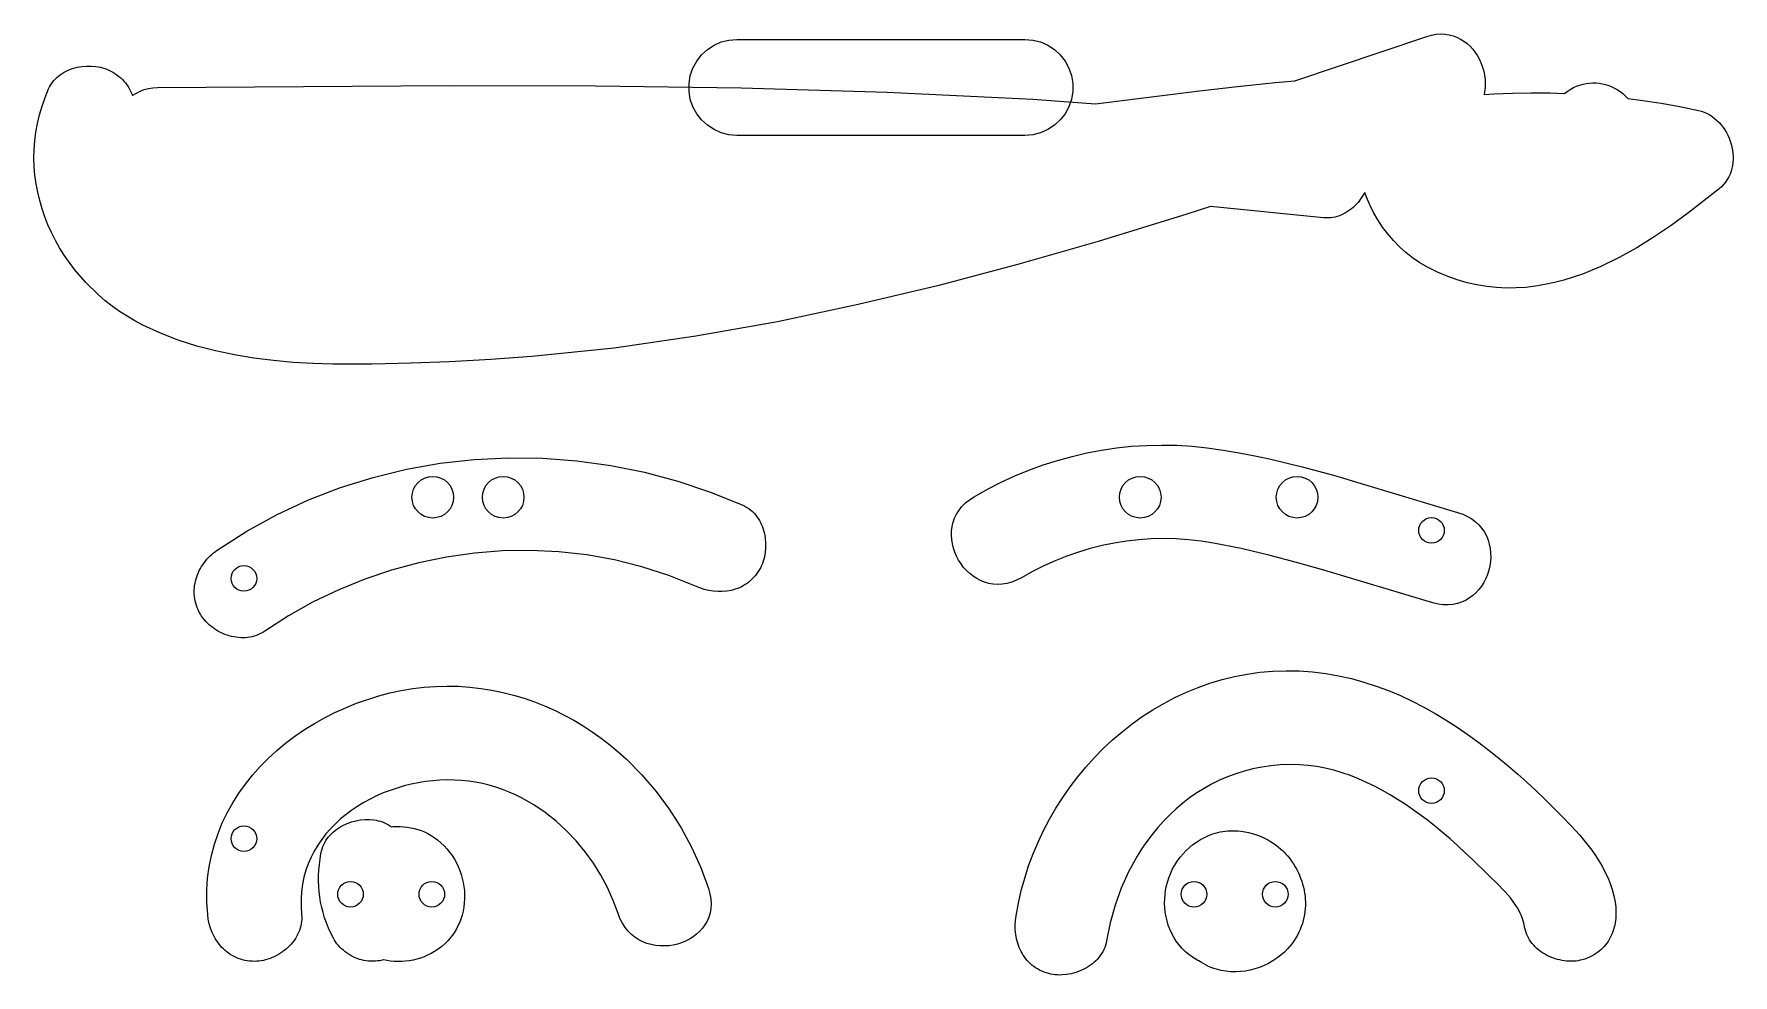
# Model space of a CAD drawing. Extents: x 103.5 to 156.6, y -96.9 to -67.5.
import ezdxf

# ---------------------------------------------------------------- set-up
doc = ezdxf.new("R2010")
doc.units = 0
doc.layers.add('BLACK', color=7, linetype='CONTINUOUS')

msp = doc.modelspace()

# ---------------------------------------------------------------- linework, layer by layer
at = {"layer": 'BLACK', "linetype": 'CONTINUOUS'}
for p, q in [((124.578681, -68.016289), (124.786079, -67.880789)), ((124.786079, -67.880789), (125.012951, -67.781274)), ((125.012951, -67.781274), (125.253108, -67.720458)), ((125.253108, -67.720458), (125.5, -67.7)), ((125.5, -67.7), (134.5, -67.7)), ((134.5, -67.7), (134.746892, -67.720458)), ((134.746892, -67.720458), (134.987049, -67.781274)), ((134.987049, -67.781274), (135.213921, -67.880789)), ((135.213921, -67.880789), (135.421319, -68.016289)), ((142.932192, -68.994977), (147.055177, -67.608811)), ((147.055177, -67.608811), (147.203051, -67.566695)), ((147.203051, -67.566695), (147.346852, -67.541121)), ((147.346852, -67.541121), (147.48626, -67.531248)), ((147.48626, -67.531248), (147.620958, -67.536233)), ((147.620958, -67.536233), (147.750625, -67.555233)), ((147.750625, -67.555233), (147.874943, -67.587406)), ((147.874943, -67.587406), (147.993593, -67.631909)), ((147.993593, -67.631909), (148.106256, -67.687901)), ((148.106256, -67.687901), (148.212612, -67.754538)), ((148.212612, -67.754538), (148.312344, -67.830978)), ((148.312344, -67.830978), (148.405131, -67.916379)), ((148.405131, -67.916379), (148.490655, -68.009898)), ((124.12634, -68.597457), (124.24425, -68.379578)), ((124.24425, -68.379578), (124.396414, -68.184078)), ((124.396414, -68.184078), (124.578681, -68.016289)), ((135.421319, -68.016289), (135.603586, -68.184078)), ((135.603586, -68.184078), (135.75575, -68.379578)), ((135.75575, -68.379578), (135.87366, -68.597457)), ((148.490655, -68.009898), (148.568598, -68.110692)), ((148.568598, -68.110692), (148.638639, -68.21792)), ((148.638639, -68.21792), (148.70046, -68.330738)), ((148.70046, -68.330738), (148.753743, -68.448305)), ((148.753743, -68.448305), (148.798168, -68.569777)), ((104.108848, -69.054685), (104.15294, -68.99804)), ((104.15294, -68.99804), (104.200468, -68.94467)), ((104.200468, -68.94467), (104.251218, -68.89457)), ((104.251218, -68.89457), (104.304977, -68.847734)), ((104.304977, -68.847734), (104.361533, -68.804157)), ((104.361533, -68.804157), (104.420674, -68.763834)), ((104.420674, -68.763834), (104.482185, -68.726761)), ((104.482185, -68.726761), (104.545855, -68.69293)), ((104.545855, -68.69293), (104.61147, -68.662339)), ((104.61147, -68.662339), (104.678818, -68.63498)), ((104.678818, -68.63498), (104.747685, -68.61085)), ((104.747685, -68.61085), (104.81786, -68.589943)), ((104.81786, -68.589943), (104.889128, -68.572254)), ((104.889128, -68.572254), (105.034096, -68.546509)), ((105.034096, -68.546509), (105.180885, -68.533573)), ((105.180885, -68.533573), (105.327794, -68.533406)), ((105.327794, -68.533406), (105.473119, -68.545966)), ((105.473119, -68.545966), (105.615159, -68.571211)), ((105.615159, -68.571211), (105.684414, -68.588578)), ((105.684414, -68.588578), (105.752209, -68.609101)), ((105.752209, -68.609101), (105.818331, -68.632774)), ((105.818331, -68.632774), (105.882568, -68.659594)), ((105.882568, -68.659594), (105.944705, -68.689553)), ((105.944705, -68.689553), (106.004532, -68.722648)), ((106.004532, -68.722648), (106.0716, -68.764116)), ((106.0716, -68.764116), (106.135067, -68.80797)), ((106.135067, -68.80797), (106.194966, -68.854108)), ((106.194966, -68.854108), (106.251331, -68.902428)), ((106.251331, -68.902428), (106.304195, -68.952828)), ((106.304195, -68.952828), (106.353592, -69.005207)), ((124.005123, -69.076131), (124.0459, -68.831772)), ((124.0459, -68.831772), (124.12634, -68.597457)), ((135.87366, -68.597457), (135.9541, -68.831772)), ((135.9541, -68.831772), (135.994877, -69.076131)), ((142.31973, -69.046769), (142.932192, -68.994977)), ((148.798168, -68.569777), (148.833415, -68.694313)), ((148.833415, -68.694313), (148.859167, -68.821069)), ((148.859167, -68.821069), (148.875104, -68.949204)), ((148.875104, -68.949204), (148.880907, -69.077874)), ((103.79301, -69.78132), (103.888151, -69.512068)), ((103.888151, -69.512068), (103.999305, -69.244326)), ((103.999305, -69.244326), (103.999306, -69.244326)), ((103.999306, -69.244326), (103.999307, -69.244325)), ((103.999307, -69.244325), (103.999308, -69.244325)), ((103.999308, -69.244324), (103.999309, -69.244323)), ((103.999308, -69.244325), (103.999308, -69.244324)), ((103.999309, -69.244323), (103.99931, -69.244321)), ((103.99931, -69.244321), (103.999311, -69.244319)), ((103.999311, -69.244319), (103.999313, -69.244318)), ((103.999313, -69.244318), (104.031822, -69.177818)), ((104.031822, -69.177818), (104.068404, -69.114609)), ((104.068404, -69.114609), (104.108848, -69.054685)), ((106.353592, -69.005207), (106.399556, -69.059462)), ((106.399556, -69.059462), (106.44212, -69.115492)), ((106.44212, -69.115492), (106.481317, -69.173195)), ((106.481317, -69.173195), (106.517181, -69.232469)), ((106.517181, -69.232469), (106.549746, -69.293212)), ((106.549746, -69.293212), (106.579045, -69.355322)), ((106.579045, -69.355322), (106.605112, -69.418698)), ((106.605112, -69.418698), (106.618534, -69.456579)), ((106.618534, -69.456579), (106.632224, -69.445948)), ((106.632224, -69.445948), (106.742632, -69.375821)), ((106.742632, -69.375821), (106.860546, -69.316206)), ((106.860546, -69.316206), (106.985777, -69.267982)), ((106.985777, -69.267982), (107.118136, -69.232029)), ((107.118136, -69.232029), (107.257435, -69.209225)), ((107.257435, -69.209225), (107.403486, -69.200449)), ((107.403486, -69.200449), (116.520514, -69.13742)), ((116.520514, -69.13742), (121.080029, -69.150306)), ((121.080029, -69.150306), (125.638277, -69.21553)), ((124.005123, -69.323869), (124.005123, -69.076131)), ((124.0459, -69.568228), (124.005123, -69.323869)), ((125.638277, -69.21553), (130.193808, -69.35015)), ((130.193808, -69.35015), (134.745171, -69.571218)), ((135.994877, -69.323869), (135.9541, -69.568228)), ((135.994877, -69.076131), (135.994877, -69.323869)), ((136.703455, -69.711043), (139.952506, -69.302097)), ((139.952506, -69.302097), (141.135907, -69.166878)), ((141.135907, -69.166878), (142.31973, -69.046769)), ((148.860836, -69.333452), (148.841899, -69.4229)), ((148.841899, -69.4229), (149.146811, -69.402753)), ((148.876258, -69.206238), (148.860836, -69.333452)), ((148.880907, -69.077874), (148.876258, -69.206238)), ((149.146811, -69.402753), (149.729241, -69.378307)), ((149.729241, -69.378307), (150.311405, -69.367973)), ((150.311405, -69.367973), (150.89329, -69.371811)), ((150.89329, -69.371811), (151.355291, -69.386161)), ((151.355291, -69.386161), (151.437629, -69.323281)), ((151.437629, -69.323281), (151.533832, -69.260532)), ((151.533832, -69.260532), (151.631862, -69.206655)), ((151.631862, -69.206655), (151.731384, -69.161456)), ((151.731384, -69.161456), (151.832061, -69.124741)), ((151.832061, -69.124741), (151.933557, -69.096314)), ((151.933557, -69.096314), (152.035537, -69.075983)), ((152.035537, -69.075983), (152.137664, -69.063553)), ((152.137664, -69.063553), (152.239601, -69.05883)), ((152.239601, -69.05883), (152.341013, -69.06162)), ((152.341013, -69.06162), (152.441563, -69.071727)), ((152.441563, -69.071727), (152.540915, -69.088959)), ((152.540915, -69.088959), (152.638733, -69.113121)), ((152.638733, -69.113121), (152.734681, -69.144019)), ((152.734681, -69.144019), (152.828422, -69.181458)), ((152.828422, -69.181458), (152.919621, -69.225245)), ((152.919621, -69.225245), (153.007941, -69.275185)), ((153.007941, -69.275185), (153.093046, -69.331084)), ((153.093046, -69.331084), (153.1746, -69.392748)), ((153.1746, -69.392748), (153.252267, -69.459982)), ((153.252267, -69.459982), (153.325709, -69.532593)), ((103.649599, -70.32279), (103.713589, -70.051691)), ((103.713589, -70.051691), (103.79301, -69.78132)), ((124.12634, -69.802543), (124.0459, -69.568228)), ((124.24425, -70.020422), (124.12634, -69.802543)), ((124.396414, -70.215922), (124.24425, -70.020422)), ((134.745171, -69.571218), (136.703455, -69.711043)), ((135.75575, -70.020422), (135.603586, -70.215922)), ((135.87366, -69.802543), (135.75575, -70.020422)), ((135.9541, -69.568228), (135.87366, -69.802543)), ((153.325709, -69.532593), (153.337193, -69.545561)), ((153.337193, -69.545561), (153.798032, -69.605561)), ((153.798032, -69.605561), (154.377948, -69.695625)), ((154.377948, -69.695625), (154.957487, -69.800261)), ((154.957487, -69.800261), (155.536637, -69.919527)), ((155.536637, -69.919527), (155.630213, -69.944167)), ((155.630213, -69.944167), (155.720504, -69.976112)), ((155.720504, -69.976112), (155.807367, -70.014968)), ((155.807367, -70.014968), (155.890656, -70.060339)), ((155.890656, -70.060339), (155.970226, -70.111828)), ((103.600749, -70.594229), (103.649599, -70.32279)), ((124.578681, -70.383711), (124.396414, -70.215922)), ((124.786079, -70.519211), (124.578681, -70.383711)), ((125.012951, -70.618726), (124.786079, -70.519211)), ((135.213921, -70.519211), (134.987049, -70.618726)), ((135.421319, -70.383711), (135.213921, -70.519211)), ((135.603586, -70.215922), (135.421319, -70.383711)), ((155.970226, -70.111828), (156.045932, -70.169041)), ((156.045932, -70.169041), (156.11763, -70.231582)), ((156.11763, -70.231582), (156.185175, -70.299055)), ((156.185175, -70.299055), (156.248422, -70.371065)), ((156.248422, -70.371065), (156.307225, -70.447217)), ((156.307225, -70.447217), (156.361441, -70.527114)), ((156.361441, -70.527114), (156.410924, -70.610361)), ((103.547306, -71.136559), (103.566748, -70.865615)), ((103.566748, -70.865615), (103.600749, -70.594229)), ((125.253108, -70.679542), (125.012951, -70.618726)), ((125.5, -70.7), (125.253108, -70.679542)), ((134.5, -70.7), (125.5, -70.7)), ((134.746892, -70.679542), (134.5, -70.7)), ((134.987049, -70.618726), (134.746892, -70.679542)), ((156.410924, -70.610361), (156.45553, -70.696562)), ((156.45553, -70.696562), (156.495113, -70.785323)), ((156.495113, -70.785323), (156.529529, -70.876247)), ((156.529529, -70.876247), (156.558632, -70.968939)), ((156.558632, -70.968939), (156.582279, -71.063003)), ((156.582279, -71.063003), (156.600324, -71.158044)), ((103.542132, -71.406671), (103.547306, -71.136559)), ((103.550935, -71.675559), (103.542132, -71.406671)), ((156.601449, -71.634054), (156.582841, -71.726649)), ((156.600324, -71.158044), (156.612622, -71.253666)), ((156.613587, -71.540063), (156.601449, -71.634054)), ((156.612622, -71.253666), (156.619028, -71.349474)), ((156.619398, -71.445071), (156.613587, -71.540063)), ((156.619028, -71.349474), (156.619398, -71.445071)), ((103.573426, -71.942834), (103.550935, -71.675559)), ((103.609313, -72.208105), (103.573426, -71.942834)), ((156.387663, -72.154826), (156.327186, -72.230733)), ((156.440799, -72.075148), (156.387663, -72.154826)), ((156.48674, -71.992096), (156.440799, -72.075148)), ((156.525631, -71.906065), (156.48674, -71.992096)), ((156.557616, -71.817451), (156.525631, -71.906065)), ((156.582841, -71.726649), (156.557616, -71.817451)), ((103.658306, -72.470981), (103.609313, -72.208105)), ((103.720114, -72.731073), (103.658306, -72.470981)), ((144.997193, -72.673054), (144.9531, -72.732159)), ((145.038666, -72.612116), (144.997193, -72.673054)), ((145.077416, -72.549532), (145.038666, -72.612116)), ((145.11334, -72.485487), (145.077416, -72.549532)), ((145.117041, -72.47816), (145.11334, -72.485487)), ((145.169753, -72.625205), (145.117041, -72.47816)), ((145.27419, -72.870389), (145.169753, -72.625205)), ((156.183633, -72.369656), (155.19907, -73.13989)), ((156.259224, -72.302475), (156.183633, -72.369656)), ((156.327186, -72.230733), (156.259224, -72.302475)), ((103.794447, -72.987989), (103.720114, -72.731073)), ((103.881014, -73.24134), (103.794447, -72.987989)), ((103.979524, -73.490736), (103.881014, -73.24134)), ((139.561029, -73.161293), (136.78468, -74.009866)), ((140.299324, -72.924195), (139.561029, -73.161293)), ((143.829598, -73.270428), (140.299324, -72.924195)), ((144.257385, -73.230704), (144.188666, -73.249043)), ((144.324831, -73.208112), (144.257385, -73.230704)), ((144.390901, -73.181454), (144.324831, -73.208112)), ((144.45549, -73.150915), (144.390901, -73.181454)), ((144.518496, -73.116682), (144.45549, -73.150915)), ((144.579814, -73.07894), (144.518496, -73.116682)), ((144.639342, -73.037877), (144.579814, -73.07894)), ((144.696975, -72.993678), (144.639342, -73.037877)), ((144.75261, -72.946529), (144.696975, -72.993678)), ((144.806143, -72.896616), (144.75261, -72.946529)), ((144.857472, -72.844126), (144.806143, -72.896616)), ((144.906492, -72.789245), (144.857472, -72.844126)), ((144.9531, -72.732159), (144.906492, -72.789245)), ((145.393036, -73.109259), (145.27419, -72.870389)), ((145.526066, -73.340839), (145.393036, -73.109259)), ((155.19907, -73.13989), (154.684023, -73.513204)), ((104.089688, -73.735784), (103.979524, -73.490736)), ((104.211214, -73.976096), (104.089688, -73.735784)), ((143.90313, -73.276146), (143.829598, -73.270428)), ((143.975906, -73.276681), (143.90313, -73.276146)), ((144.047823, -73.272217), (143.975906, -73.276681)), ((144.118777, -73.262943), (144.047823, -73.272217)), ((144.188666, -73.249043), (144.118777, -73.262943)), ((145.673055, -73.564147), (145.526066, -73.340839)), ((145.833778, -73.778207), (145.673055, -73.564147)), ((154.684023, -73.513204), (154.155081, -73.870855)), ((104.343812, -74.211281), (104.211214, -73.976096)), ((104.487191, -74.440949), (104.343812, -74.211281)), ((136.78468, -74.009866), (134.303954, -74.721242)), ((146.008011, -73.982038), (145.833778, -73.778207)), ((146.19553, -74.174664), (146.008011, -73.982038)), ((146.39611, -74.355103), (146.19553, -74.174664)), ((153.613206, -74.207), (153.059359, -74.515794)), ((154.155081, -73.870855), (153.613206, -74.207)), ((104.80513, -74.882169), (104.487191, -74.440949)), ((134.303954, -74.721242), (131.806504, -75.382701)), ((146.609526, -74.522379), (146.39611, -74.355103)), ((146.835553, -74.675512), (146.609526, -74.522379)), ((147.073968, -74.813523), (146.835553, -74.675512)), ((147.384543, -74.967708), (147.073968, -74.813523)), ((152.494501, -74.791391), (151.919595, -75.027946)), ((153.059359, -74.515794), (152.494501, -74.791391)), ((105.162708, -75.296635), (104.80513, -74.882169)), ((105.557599, -75.681222), (105.162708, -75.296635)), ((147.69465, -75.099712), (147.384543, -74.967708)), ((148.004167, -75.210267), (147.69465, -75.099712)), ((148.312976, -75.300102), (148.004167, -75.210267)), ((148.620954, -75.369948), (148.312976, -75.300102)), ((150.743481, -75.360554), (150.444675, -75.410173)), ((151.040497, -75.296792), (150.743481, -75.360554)), ((151.335601, -75.219616), (151.040497, -75.296792)), ((151.919595, -75.027946), (151.335601, -75.219616)), ((105.768311, -75.861335), (105.557599, -75.681222)), ((105.987479, -76.032808), (105.768311, -75.861335)), ((131.806504, -75.382701), (129.293229, -75.984717)), ((148.927983, -75.420535), (148.620954, -75.369948)), ((149.233942, -75.452596), (148.927983, -75.420535)), ((149.538711, -75.466859), (149.233942, -75.452596)), ((149.842169, -75.464056), (149.538711, -75.466859)), ((150.144197, -75.444917), (149.842169, -75.464056)), ((150.444675, -75.410173), (150.144197, -75.444917)), ((106.214813, -76.19525), (105.987479, -76.032808)), ((106.450023, -76.348269), (106.214813, -76.19525)), ((106.692818, -76.491477), (106.450023, -76.348269)), ((129.293229, -75.984717), (126.76503, -76.51776)), ((106.942907, -76.624483), (106.692818, -76.491477)), ((107.489352, -76.877299), (106.942907, -76.624483)), ((108.050723, -77.094554), (107.489352, -76.877299)), ((126.76503, -76.51776), (124.222805, -76.972303)), ((108.625312, -77.278691), (108.050723, -77.094554)), ((109.211411, -77.432152), (108.625312, -77.278691)), ((109.807314, -77.557377), (109.211411, -77.432152)), ((121.667454, -77.338818), (119.099877, -77.607777)), ((124.222805, -76.972303), (121.667454, -77.338818)), ((110.411314, -77.656809), (109.807314, -77.557377)), ((111.021701, -77.732889), (110.411314, -77.656809)), ((111.636771, -77.78806), (111.021701, -77.732889)), ((112.254814, -77.824761), (111.636771, -77.78806)), ((112.874124, -77.845436), (112.254814, -77.824761)), ((114.109714, -77.848471), (112.874124, -77.845436)), ((115.329883, -77.816699), (114.109714, -77.848471)), ((116.520972, -77.769653), (115.329883, -77.816699)), ((117.811784, -77.702696), (116.520972, -77.769653)), ((119.099877, -77.607777), (117.811784, -77.702696)), ((135.969431, -80.722906), (136.428475, -80.61613)), ((136.428475, -80.61613), (136.891429, -80.528226)), ((136.891429, -80.528226), (137.357759, -80.459393)), ((137.357759, -80.459393), (137.82693, -80.409827)), ((137.82693, -80.409827), (138.298407, -80.379725)), ((138.298407, -80.379725), (138.771655, -80.369285)), ((138.771655, -80.369285), (139.246141, -80.378704)), ((139.246141, -80.378704), (139.721328, -80.40818)), ((139.721328, -80.40818), (140.196683, -80.457909)), ((140.196683, -80.457909), (140.694663, -80.527675)), ((140.694663, -80.527675), (141.191126, -80.610466)), ((141.191126, -80.610466), (141.686135, -80.705098)), ((114.139271, -81.378884), (115.178748, -81.126315)), ((115.178748, -81.126315), (116.231392, -80.940525)), ((116.231392, -80.940525), (117.293493, -80.821352)), ((117.293493, -80.821352), (118.361339, -80.768637)), ((118.361339, -80.768637), (119.431222, -80.782218)), ((119.431222, -80.782218), (120.499428, -80.861936)), ((120.499428, -80.861936), (121.562249, -81.007628)), ((121.562249, -81.007628), (122.615974, -81.219136)), ((134.183051, -81.334786), (134.621107, -81.154494)), ((134.621107, -81.154494), (135.065212, -80.992285)), ((135.065212, -80.992285), (135.514831, -80.848356)), ((135.514831, -80.848356), (135.969431, -80.722906)), ((141.686135, -80.705098), (142.179751, -80.810387)), ((142.179751, -80.810387), (143.163051, -81.0482)), ((143.163051, -81.0482), (144.141524, -81.314433)), ((112.114664, -82.085), (113.116673, -81.698392)), ((113.116673, -81.698392), (114.139271, -81.378884)), ((122.615974, -81.219136), (123.656891, -81.496297)), ((123.656891, -81.496297), (124.68129, -81.838952)), ((133.327224, -81.748829), (133.751578, -81.532963)), ((133.751578, -81.532963), (134.183051, -81.334786)), ((144.141524, -81.314433), (148.017045, -82.474093)), ((111.136954, -82.538869), (112.114664, -82.085)), ((124.68129, -81.838952), (125.68546, -82.246939)), ((125.68546, -82.246939), (125.752097, -82.279315)), ((132.532462, -82.28801), (132.641223, -82.178355)), ((132.641223, -82.178355), (132.767064, -82.076104)), ((132.767064, -82.076104), (132.910523, -81.982186)), ((132.910523, -81.982186), (133.327224, -81.748829)), ((110.187254, -83.060158), (111.136954, -82.538869)), ((125.752097, -82.279315), (125.815428, -82.315791)), ((125.815428, -82.315791), (125.875459, -82.356151)), ((125.875459, -82.356151), (125.932196, -82.400182)), ((125.932196, -82.400182), (125.985648, -82.447669)), ((125.985648, -82.447669), (126.03582, -82.498398)), ((126.03582, -82.498398), (126.08272, -82.552153)), ((126.08272, -82.552153), (126.126354, -82.608721)), ((126.126354, -82.608721), (126.16673, -82.667886)), ((126.16673, -82.667886), (126.203854, -82.729434)), ((126.203854, -82.729434), (126.237733, -82.793151)), ((126.237733, -82.793151), (126.268374, -82.858822)), ((132.226026, -82.91484), (132.257458, -82.782096)), ((132.257458, -82.782096), (132.30328, -82.652113)), ((132.30328, -82.652113), (132.364029, -82.525818)), ((132.364029, -82.525818), (132.440244, -82.404141)), ((132.440244, -82.404141), (132.532462, -82.28801)), ((148.017045, -82.474093), (148.179435, -82.529583)), ((148.179435, -82.529583), (148.326945, -82.597549)), ((148.326945, -82.597549), (148.459857, -82.676955)), ((148.459857, -82.676955), (148.578456, -82.766766)), ((148.578456, -82.766766), (148.683025, -82.865945)), ((109.269275, -83.64903), (110.187254, -83.060158)), ((126.268374, -82.858822), (126.295784, -82.926232)), ((126.295784, -82.926232), (126.31997, -82.995168)), ((126.31997, -82.995168), (126.340939, -83.065413)), ((126.340939, -83.065413), (126.358697, -83.136754)), ((126.358697, -83.136754), (126.38461, -83.281866)), ((126.38461, -83.281866), (126.397763, -83.428786)), ((132.204178, -83.184892), (132.208445, -83.049415)), ((132.212685, -83.320343), (132.204178, -83.184892)), ((132.208445, -83.049415), (132.226026, -82.91484)), ((132.23343, -83.454839), (132.212685, -83.320343)), ((138.055808, -83.327544), (137.672291, -83.370994)), ((138.441611, -83.301246), (138.055808, -83.327544)), ((138.8293, -83.29222), (138.441611, -83.301246)), ((139.218476, -83.300589), (138.8293, -83.29222)), ((139.60874, -83.326473), (139.218476, -83.300589)), ((139.999693, -83.369996), (139.60874, -83.326473)), ((148.683025, -82.865945), (148.773846, -82.973456)), ((148.773846, -82.973456), (148.851204, -83.088265)), ((148.851204, -83.088265), (148.915382, -83.209334)), ((148.915382, -83.209334), (148.966663, -83.335629)), ((108.991838, -83.886103), (109.042779, -83.834721)), ((109.042779, -83.834721), (109.096059, -83.785232)), ((109.096059, -83.785232), (109.151613, -83.737725)), ((109.151613, -83.737725), (109.209374, -83.692294)), ((109.209374, -83.692294), (109.269275, -83.64903)), ((117.30015, -83.746546), (116.428357, -83.869689)), ((118.177505, -83.677561), (117.30015, -83.746546)), ((119.057231, -83.663535), (118.177505, -83.677561)), ((119.936135, -83.705274), (119.057231, -83.663535)), ((120.811025, -83.803578), (119.936135, -83.705274)), ((121.67871, -83.959253), (120.811025, -83.803578)), ((126.386013, -83.721186), (126.36122, -83.863232)), ((126.398213, -83.575798), (126.386013, -83.721186)), ((126.397763, -83.428786), (126.398213, -83.575798)), ((132.265874, -83.587451), (132.23343, -83.454839)), ((132.309478, -83.717249), (132.265874, -83.587451)), ((132.363705, -83.843307), (132.309478, -83.717249)), ((132.428016, -83.964693), (132.363705, -83.843307)), ((135.802966, -83.841256), (135.441548, -83.985059)), ((136.169066, -83.713874), (135.802966, -83.841256)), ((136.539447, -83.603035), (136.169066, -83.713874)), ((136.913712, -83.508861), (136.539447, -83.603035)), ((137.291459, -83.431474), (136.913712, -83.508861)), ((137.672291, -83.370994), (137.291459, -83.431474)), ((140.390935, -83.431278), (139.999693, -83.369996)), ((141.257736, -83.604559), (140.390935, -83.431278)), ((142.120662, -83.807673), (141.257736, -83.604559)), ((142.9801, -84.034321), (142.120662, -83.807673)), ((148.966663, -83.335629), (149.005331, -83.466113)), ((149.005331, -83.466113), (149.031669, -83.599751)), ((149.031669, -83.599751), (149.04596, -83.735506)), ((149.04596, -83.735506), (149.048488, -83.872344)), ((108.649583, -84.418584), (108.676486, -84.354291)), ((108.676486, -84.354291), (108.706325, -84.291067)), ((108.706325, -84.291067), (108.739034, -84.229003)), ((108.739034, -84.229003), (108.774546, -84.16819)), ((108.774546, -84.16819), (108.812795, -84.108721)), ((108.812795, -84.108721), (108.853715, -84.050686)), ((108.853715, -84.050686), (108.89724, -83.994177)), ((108.89724, -83.994177), (108.943303, -83.939286)), ((108.943303, -83.939286), (108.991838, -83.886103)), ((114.714228, -84.275232), (113.878276, -84.556027)), ((115.565319, -84.046185), (114.714228, -84.275232)), ((116.428357, -83.869689), (115.565319, -84.046185)), ((122.535996, -84.1731), (121.67871, -83.959253)), ((123.379694, -84.445923), (122.535996, -84.1731)), ((126.126248, -84.382935), (126.080007, -84.442918)), ((126.170223, -84.319361), (126.126248, -84.382935)), ((126.211829, -84.252159), (126.170223, -84.319361)), ((126.244501, -84.192466), (126.211829, -84.252159)), ((126.274073, -84.130435), (126.244501, -84.192466)), ((126.300538, -84.066282), (126.274073, -84.130435)), ((126.323888, -84.000221), (126.300538, -84.066282)), ((126.344118, -83.932466), (126.323888, -84.000221)), ((126.36122, -83.863232), (126.344118, -83.932466)), ((132.501874, -84.080481), (132.428016, -83.964693)), ((132.58474, -84.18974), (132.501874, -84.080481)), ((132.676075, -84.291543), (132.58474, -84.18974)), ((132.775343, -84.384959), (132.676075, -84.291543)), ((132.882005, -84.469061), (132.775343, -84.384959)), ((134.734353, -84.321444), (134.389375, -84.513782)), ((135.085211, -84.145162), (134.734353, -84.321444)), ((135.441548, -83.985059), (135.085211, -84.145162)), ((143.836434, -84.278209), (142.9801, -84.034321)), ((147.238457, -85.300205), (143.836434, -84.278209)), ((148.988328, -84.27899), (148.946637, -84.409797)), ((149.019389, -84.145121), (148.988328, -84.27899)), ((149.039536, -84.009227), (149.019389, -84.145121)), ((149.048488, -83.872344), (149.039536, -84.009227)), ((108.548002, -84.96041), (108.549032, -84.890863)), ((108.549032, -84.890863), (108.553529, -84.821653)), ((108.553529, -84.821653), (108.561425, -84.752871)), ((108.561425, -84.752871), (108.572655, -84.684609)), ((108.572655, -84.684609), (108.587151, -84.616957)), ((108.587151, -84.616957), (108.604849, -84.550008)), ((108.604849, -84.550008), (108.625682, -84.483853)), ((108.625682, -84.483853), (108.649583, -84.418584)), ((113.060654, -84.887766), (112.264556, -85.269646)), ((113.878276, -84.556027), (113.060654, -84.887766)), ((124.206609, -84.778526), (123.379694, -84.445923)), ((124.343408, -84.833628), (124.206609, -84.778526)), ((124.482448, -84.878313), (124.343408, -84.833628)), ((124.62292, -84.9123), (124.482448, -84.878313)), ((124.764016, -84.935307), (124.62292, -84.9123)), ((125.318487, -84.911882), (125.182972, -84.93562)), ((125.385015, -84.895383), (125.318487, -84.911882)), ((125.450588, -84.875751), (125.385015, -84.895383)), ((125.515105, -84.852951), (125.450588, -84.875751)), ((125.578466, -84.826947), (125.515105, -84.852951)), ((125.640569, -84.797704), (125.578466, -84.826947)), ((125.701314, -84.765186), (125.640569, -84.797704)), ((125.760599, -84.729359), (125.701314, -84.765186)), ((125.818324, -84.690187), (125.760599, -84.729359)), ((125.874387, -84.647635), (125.818324, -84.690187)), ((125.928688, -84.601667), (125.874387, -84.647635)), ((125.981126, -84.552248), (125.928688, -84.601667)), ((126.031599, -84.499344), (125.981126, -84.552248)), ((126.080007, -84.442918), (126.031599, -84.499344)), ((132.995523, -84.54292), (132.882005, -84.469061)), ((133.115358, -84.605607), (132.995523, -84.54292)), ((133.240972, -84.656192), (133.115358, -84.605607)), ((133.371828, -84.693748), (133.240972, -84.656192)), ((133.507387, -84.717345), (133.371828, -84.693748)), ((133.647112, -84.726055), (133.507387, -84.717345)), ((133.790463, -84.718948), (133.647112, -84.726055)), ((133.936903, -84.695096), (133.790463, -84.718948)), ((134.085894, -84.653571), (133.936903, -84.695096)), ((134.236897, -84.593442), (134.085894, -84.653571)), ((134.389375, -84.513782), (134.236897, -84.593442)), ((148.679249, -84.881698), (148.588662, -84.981662)), ((148.760624, -84.773494), (148.679249, -84.881698)), ((148.832502, -84.658085), (148.760624, -84.773494)), ((148.894601, -84.536507), (148.832502, -84.658085)), ((148.946637, -84.409797), (148.894601, -84.536507)), ((108.550504, -85.030201), (108.548002, -84.96041)), ((108.556604, -85.100146), (108.550504, -85.030201)), ((108.566369, -85.170153), (108.556604, -85.100146)), ((108.579865, -85.24013), (108.566369, -85.170153)), ((108.597159, -85.309986), (108.579865, -85.24013)), ((108.618316, -85.37963), (108.597159, -85.309986)), ((108.643403, -85.44897), (108.618316, -85.37963)), ((108.672487, -85.517914), (108.643403, -85.44897)), ((112.264556, -85.269646), (111.493172, -85.700865)), ((124.904928, -84.947051), (124.764016, -84.935307)), ((125.04485, -84.947249), (124.904928, -84.947051)), ((125.182972, -84.93562), (125.04485, -84.947249)), ((147.405582, -85.339614), (147.238457, -85.300205)), ((147.566328, -85.360424), (147.405582, -85.339614)), ((147.720412, -85.363672), (147.566328, -85.360424)), ((147.86755, -85.350393), (147.720412, -85.363672)), ((148.007461, -85.321623), (147.86755, -85.350393)), ((148.139859, -85.278398), (148.007461, -85.321623)), ((148.264461, -85.221753), (148.139859, -85.278398)), ((148.380985, -85.152725), (148.264461, -85.221753)), ((148.489147, -85.072349), (148.380985, -85.152725)), ((148.588662, -84.981662), (148.489147, -85.072349)), ((108.705632, -85.586371), (108.672487, -85.517914)), ((108.742906, -85.654249), (108.705632, -85.586371)), ((108.780164, -85.71383), (108.742906, -85.654249)), ((108.820743, -85.771498), (108.780164, -85.71383)), ((108.864474, -85.827165), (108.820743, -85.771498)), ((108.911189, -85.880745), (108.864474, -85.827165)), ((108.960721, -85.93215), (108.911189, -85.880745)), ((109.012903, -85.981294), (108.960721, -85.93215)), ((109.067565, -86.028091), (109.012903, -85.981294)), ((111.493172, -85.700865), (110.749696, -86.180618)), ((109.124541, -86.072452), (109.067565, -86.028091)), ((109.183663, -86.114291), (109.124541, -86.072452)), ((109.244762, -86.153521), (109.183663, -86.114291)), ((109.307672, -86.190055), (109.244762, -86.153521)), ((109.372223, -86.223807), (109.307672, -86.190055)), ((109.438249, -86.254689), (109.372223, -86.223807)), ((109.505582, -86.282614), (109.438249, -86.254689)), ((109.574053, -86.307496), (109.505582, -86.282614)), ((109.643496, -86.329248), (109.574053, -86.307496)), ((109.713741, -86.347782), (109.643496, -86.329248)), ((109.784622, -86.363012), (109.713741, -86.347782)), ((109.855971, -86.374851), (109.784622, -86.363012)), ((109.927619, -86.383212), (109.855971, -86.374851)), ((109.999399, -86.388008), (109.927619, -86.383212)), ((110.071143, -86.389152), (109.999399, -86.388008)), ((110.142684, -86.386557), (110.071143, -86.389152)), ((110.213853, -86.380137), (110.142684, -86.386557)), ((110.284483, -86.369804), (110.213853, -86.380137)), ((110.354405, -86.355471), (110.284483, -86.369804)), ((110.423453, -86.337052), (110.354405, -86.355471)), ((110.491458, -86.31446), (110.423453, -86.337052)), ((110.558253, -86.287607), (110.491458, -86.31446)), ((110.623669, -86.256407), (110.558253, -86.287607)), ((110.687539, -86.220773), (110.623669, -86.256407)), ((110.749696, -86.180618), (110.687539, -86.220773)), ((141.046849, -87.599469), (141.440308, -87.52387)), ((141.440308, -87.52387), (141.839753, -87.468158)), ((141.839753, -87.468158), (142.244762, -87.432903)), ((142.244762, -87.432903), (142.654916, -87.418675)), ((142.654916, -87.418675), (143.069794, -87.426044)), ((143.069794, -87.426044), (143.485355, -87.455307)), ((143.485355, -87.455307), (143.894907, -87.505491)), ((143.894907, -87.505491), (144.298459, -87.575708)), ((144.298459, -87.575708), (144.696025, -87.665071)), ((114.662536, -88.110293), (115.017243, -88.034632)), ((115.017243, -88.034632), (115.37365, -87.975188)), ((115.37365, -87.975188), (115.730873, -87.932305)), ((115.730873, -87.932305), (116.088024, -87.906323)), ((116.088024, -87.906323), (116.444217, -87.897587)), ((116.444217, -87.897587), (116.801635, -87.905822)), ((116.801635, -87.905822), (117.154958, -87.929989)), ((117.154958, -87.929989), (117.503936, -87.969716)), ((117.503936, -87.969716), (117.848321, -88.024631)), ((117.848321, -88.024631), (118.187862, -88.094364)), ((118.187862, -88.094364), (118.522311, -88.178544)), ((139.184022, -88.255804), (139.541259, -88.089326)), ((139.541259, -88.089326), (139.906579, -87.939883)), ((139.906579, -87.939883), (140.279565, -87.808045)), ((140.279565, -87.808045), (140.659794, -87.694384)), ((140.659794, -87.694384), (141.046849, -87.599469)), ((144.696025, -87.665071), (145.087615, -87.772691)), ((145.087615, -87.772691), (145.473241, -87.89768)), ((145.473241, -87.89768), (145.852914, -88.03915)), ((145.852914, -88.03915), (146.226647, -88.196214)), ((112.945563, -88.71987), (113.617494, -88.431154)), ((113.617494, -88.431154), (114.310419, -88.201828)), ((114.310419, -88.201828), (114.662536, -88.110293)), ((118.522311, -88.178544), (118.851418, -88.276798)), ((118.851418, -88.276798), (119.174935, -88.388757)), ((119.174935, -88.388757), (119.492611, -88.514048)), ((119.492611, -88.514048), (119.804197, -88.652301)), ((138.165021, -88.851749), (138.495484, -88.637586)), ((138.495484, -88.637586), (138.835291, -88.438748)), ((138.835291, -88.438748), (139.184022, -88.255804)), ((146.226647, -88.196214), (146.594449, -88.367982)), ((146.594449, -88.367982), (146.956334, -88.553567)), ((146.956334, -88.553567), (147.312311, -88.752082)), ((111.992543, -89.258304), (112.301717, -89.065234)), ((112.301717, -89.065234), (112.619686, -88.885642)), ((112.619686, -88.885642), (112.945563, -88.71987)), ((119.804197, -88.652301), (120.109445, -88.803144)), ((120.109445, -88.803144), (120.408105, -88.966206)), ((120.408105, -88.966206), (120.699927, -89.141117)), ((120.699927, -89.141117), (120.984663, -89.327504)), ((137.533808, -89.323768), (137.844322, -89.080667)), ((137.844322, -89.080667), (138.165021, -88.851749)), ((147.312311, -88.752082), (147.662393, -88.962637)), ((147.662393, -88.962637), (148.006592, -89.184345)), ((111.126657, -89.914951), (111.404127, -89.683505)), ((111.404127, -89.683505), (111.693051, -89.464508)), ((111.693051, -89.464508), (111.992543, -89.258304)), ((120.984663, -89.327504), (121.262062, -89.524998)), ((121.262062, -89.524998), (121.531877, -89.733225)), ((136.945012, -89.850243), (137.233898, -89.580484)), ((137.233898, -89.580484), (137.533808, -89.323768)), ((148.006592, -89.184345), (148.344918, -89.416317)), ((148.344918, -89.416317), (148.677383, -89.657667)), ((148.677383, -89.657667), (149.003999, -89.907505)), ((110.609629, -90.413824), (110.861529, -90.158505)), ((110.861529, -90.158505), (111.126657, -89.914951)), ((121.531877, -89.733225), (121.793857, -89.951816)), ((121.793857, -89.951816), (122.047754, -90.180399)), ((122.047754, -90.180399), (122.530299, -90.666057)), ((136.401993, -90.42661), (136.66757, -90.132475)), ((136.66757, -90.132475), (136.945012, -89.850243)), ((149.003999, -89.907505), (149.305053, -90.147928)), ((149.305053, -90.147928), (149.600986, -90.394245)), ((110.14906, -90.958386), (110.371844, -90.680565)), ((110.371844, -90.680565), (110.609629, -90.413824)), ((122.530299, -90.666057), (122.977518, -91.187229)), ((135.908109, -91.04831), (136.148699, -90.732079)), ((136.148699, -90.732079), (136.401993, -90.42661)), ((140.826009, -90.73136), (140.574798, -90.839833)), ((141.084119, -90.635593), (140.826009, -90.73136)), ((141.348976, -90.552962), (141.084119, -90.635593)), ((141.62043, -90.483898), (141.348976, -90.552962)), ((141.898329, -90.428829), (141.62043, -90.483898)), ((142.182522, -90.388187), (141.898329, -90.428829)), ((142.47286, -90.362402), (142.182522, -90.388187)), ((142.76919, -90.351902), (142.47286, -90.362402)), ((143.071362, -90.357118), (142.76919, -90.351902)), ((143.343522, -90.377034), (143.071362, -90.357118)), ((143.613505, -90.41268), (143.343522, -90.377034)), ((143.881078, -90.463155), (143.613505, -90.41268)), ((144.146009, -90.527557), (143.881078, -90.463155)), ((144.408067, -90.604984), (144.146009, -90.527557)), ((144.667021, -90.694535), (144.408067, -90.604984)), ((144.922638, -90.795307), (144.667021, -90.694535)), ((149.600986, -90.394245), (149.89211, -90.646033)), ((149.89211, -90.646033), (150.178737, -90.902869)), ((109.752042, -91.545897), (109.942164, -91.246944)), ((109.942164, -91.246944), (110.14906, -90.958386)), ((114.455254, -91.236309), (114.247284, -91.326975)), ((114.667466, -91.154398), (114.455254, -91.236309)), ((114.883335, -91.081366), (114.667466, -91.154398)), ((115.102272, -91.017339), (114.883335, -91.081366)), ((115.323689, -90.962442), (115.102272, -91.017339)), ((115.546999, -90.9168), (115.323689, -90.962442)), ((115.771614, -90.880538), (115.546999, -90.9168)), ((115.996946, -90.853781), (115.771614, -90.880538)), ((116.222407, -90.836654), (115.996946, -90.853781)), ((116.44741, -90.829282), (116.222407, -90.836654)), ((116.671366, -90.831791), (116.44741, -90.829282)), ((116.895152, -90.844652), (116.671366, -90.831791)), ((117.116401, -90.867781), (116.895152, -90.844652)), ((117.334955, -90.90091), (117.116401, -90.867781)), ((117.550656, -90.943768), (117.334955, -90.90091)), ((117.763345, -90.996086), (117.550656, -90.943768)), ((117.972864, -91.057595), (117.763345, -90.996086)), ((118.179053, -91.128026), (117.972864, -91.057595)), ((118.381754, -91.207109), (118.179053, -91.128026)), ((118.580809, -91.294575), (118.381754, -91.207109)), ((122.977518, -91.187229), (123.387416, -91.740945)), ((135.680644, -91.374733), (135.908109, -91.04831)), ((139.864061, -91.237191), (139.641951, -91.392189)), ((140.093673, -91.093179), (139.864061, -91.237191)), ((140.330635, -90.960583), (140.093673, -91.093179)), ((140.574798, -90.839833), (140.330635, -90.960583)), ((145.174686, -90.906399), (144.922638, -90.795307)), ((145.422935, -91.026909), (145.174686, -90.906399)), ((145.667151, -91.155935), (145.422935, -91.026909)), ((145.907105, -91.292574), (145.667151, -91.155935)), ((146.142562, -91.435927), (145.907105, -91.292574)), ((150.178737, -90.902869), (150.461178, -91.164332)), ((150.461178, -91.164332), (150.739746, -91.429999)), ((109.579582, -91.854902), (109.752042, -91.545897)), ((113.469599, -91.774684), (113.291665, -91.907248)), ((113.654716, -91.65025), (113.469599, -91.774684)), ((113.846428, -91.534071), (113.654716, -91.65025)), ((114.044147, -91.426271), (113.846428, -91.534071)), ((114.247284, -91.326975), (114.044147, -91.426271)), ((118.776059, -91.390155), (118.580809, -91.294575)), ((119.154509, -91.604577), (118.776059, -91.390155)), ((119.515835, -91.848221), (119.154509, -91.604577)), ((123.387416, -91.740945), (123.758, -92.324237)), ((135.266763, -92.055875), (135.466722, -91.710778)), ((135.466722, -91.710778), (135.680644, -91.374733)), ((139.220839, -91.733425), (139.02214, -91.918803)), ((139.427493, -91.557744), (139.220839, -91.733425)), ((139.641951, -91.392189), (139.427493, -91.557744)), ((146.373293, -91.585089), (146.142562, -91.435927)), ((146.599065, -91.73916), (146.373293, -91.585089)), ((146.819647, -91.897238), (146.599065, -91.73916)), ((150.739746, -91.429999), (151.014751, -91.699448)), ((151.014751, -91.699448), (151.286507, -91.972257)), ((109.291193, -92.5017), (109.42567, -92.173617)), ((109.42567, -92.173617), (109.579582, -91.854902)), ((112.806833, -92.352463), (112.663506, -92.516293)), ((112.959694, -92.196262), (112.806833, -92.352463)), ((113.1215, -92.047815), (112.959694, -92.196262)), ((113.007098, -92.362205), (113.066632, -92.322304)), ((113.066632, -92.322304), (113.128197, -92.285204)), ((113.291665, -91.907248), (113.1215, -92.047815)), ((113.128197, -92.285204), (113.191597, -92.250925)), ((113.191597, -92.250925), (113.323134, -92.19091)), ((113.323134, -92.19091), (113.459697, -92.142418)), ((113.459697, -92.142418), (113.599739, -92.105606)), ((113.599739, -92.105606), (113.741713, -92.080633)), ((113.741713, -92.080633), (113.884072, -92.067657)), ((113.884072, -92.067657), (114.025271, -92.066837)), ((114.025271, -92.066837), (114.163761, -92.078331)), ((114.163761, -92.078331), (114.231508, -92.088745)), ((114.231508, -92.088745), (114.297997, -92.102297)), ((114.297997, -92.102297), (114.363441, -92.119689)), ((114.363441, -92.119689), (114.428602, -92.141714)), ((114.428602, -92.141714), (114.493235, -92.168086)), ((114.493235, -92.168086), (114.557095, -92.198517)), ((114.557095, -92.198517), (114.619936, -92.232721)), ((114.619936, -92.232721), (114.681512, -92.270411)), ((114.681512, -92.270411), (114.711566, -92.29087)), ((114.711566, -92.29087), (114.751326, -92.287316)), ((114.751326, -92.287316), (114.864701, -92.282612)), ((114.864701, -92.282612), (114.977893, -92.28345)), ((114.977893, -92.28345), (115.090644, -92.289948)), ((115.090644, -92.289948), (115.202697, -92.302221)), ((115.202697, -92.302221), (115.313796, -92.320388)), ((115.313796, -92.320388), (115.423683, -92.344564)), ((115.423683, -92.344564), (115.532101, -92.374868)), ((119.858769, -92.118933), (119.515835, -91.848221)), ((120.182041, -92.414556), (119.858769, -92.118933)), ((123.758, -92.324237), (124.087276, -92.934135)), ((135.081189, -92.409454), (135.266763, -92.055875)), ((138.649207, -92.316927), (138.475276, -92.528814)), ((138.831545, -92.113447), (138.649207, -92.316927)), ((139.02214, -91.918803), (138.831545, -92.113447)), ((147.034806, -92.05842), (146.819647, -91.897238)), ((147.287269, -92.256401), (147.034806, -92.05842)), ((147.535013, -92.460861), (147.287269, -92.256401)), ((151.286507, -91.972257), (151.562935, -92.259293)), ((151.562935, -92.259293), (151.698496, -92.406472)), ((109.084088, -93.184597), (109.177036, -92.838807)), ((109.177036, -92.838807), (109.291193, -92.5017)), ((112.407803, -92.866339), (112.296602, -93.052306)), ((112.5303, -92.687627), (112.407803, -92.866339)), ((112.663506, -92.516293), (112.5303, -92.687627)), ((112.565925, -92.910937), (112.594528, -92.844111)), ((112.594528, -92.844111), (112.627094, -92.779888)), ((112.627094, -92.779888), (112.663431, -92.718289)), ((112.663431, -92.718289), (112.703343, -92.659332)), ((112.703343, -92.659332), (112.746639, -92.603039)), ((112.746639, -92.603039), (112.793125, -92.549427)), ((112.793125, -92.549427), (112.842607, -92.498519)), ((112.842607, -92.498519), (112.894892, -92.450332)), ((112.894892, -92.450332), (112.949787, -92.404888)), ((112.949787, -92.404888), (113.007098, -92.362205)), ((115.532101, -92.374868), (115.638794, -92.411416)), ((115.638794, -92.411416), (115.743503, -92.454325)), ((115.743503, -92.454325), (115.845974, -92.503713)), ((115.845974, -92.503713), (115.945947, -92.559695)), ((115.945947, -92.559695), (116.043167, -92.622391)), ((116.043167, -92.622391), (116.152792, -92.703389)), ((116.152792, -92.703389), (116.256034, -92.790432)), ((116.256034, -92.790432), (116.352828, -92.883113)), ((116.352828, -92.883113), (116.443106, -92.981024)), ((120.484382, -92.732937), (120.182041, -92.414556)), ((120.764523, -93.071921), (120.484382, -92.732937)), ((134.754871, -93.139775), (134.910418, -92.770944)), ((134.910418, -92.770944), (135.081189, -92.409454)), ((138.309903, -92.748677), (138.153238, -92.976086)), ((138.475276, -92.528814), (138.309903, -92.748677)), ((139.638529, -92.938703), (139.746793, -92.850465)), ((139.746793, -92.850465), (139.860708, -92.769016)), ((139.860708, -92.769016), (139.980001, -92.694671)), ((139.980001, -92.694671), (140.104403, -92.627748)), ((140.104403, -92.627748), (140.233642, -92.568562)), ((140.233642, -92.568562), (140.367448, -92.517431)), ((140.367448, -92.517431), (140.443878, -92.493025)), ((140.443878, -92.493025), (140.521231, -92.472059)), ((140.521231, -92.472059), (140.599393, -92.454485)), ((140.599393, -92.454485), (140.678249, -92.440256)), ((140.678249, -92.440256), (140.757686, -92.429323)), ((140.757686, -92.429323), (140.83759, -92.421639)), ((140.83759, -92.421639), (140.917846, -92.417156)), ((140.917846, -92.417156), (140.99834, -92.415825)), ((140.99834, -92.415825), (141.159585, -92.42243)), ((141.159585, -92.42243), (141.320412, -92.441071)), ((141.320412, -92.441071), (141.479908, -92.471366)), ((141.479908, -92.471366), (141.63716, -92.51293)), ((141.63716, -92.51293), (141.791254, -92.565381)), ((141.791254, -92.565381), (141.941278, -92.628334)), ((141.941278, -92.628334), (142.086316, -92.701408)), ((142.086316, -92.701408), (142.225458, -92.784219)), ((142.225458, -92.784219), (142.357788, -92.876383)), ((142.357788, -92.876383), (142.482395, -92.977517)), ((147.778461, -92.670939), (147.535013, -92.460861)), ((148.018035, -92.885771), (147.778461, -92.670939)), ((151.698496, -92.406472), (151.831285, -92.556371)), ((151.831285, -92.556371), (151.96055, -92.709197)), ((151.96055, -92.709197), (152.085537, -92.865161)), ((152.085537, -92.865161), (152.205493, -93.024471)), ((109.013234, -93.538727), (109.084088, -93.184597)), ((112.197286, -93.245401), (112.110443, -93.445501)), ((112.296602, -93.052306), (112.197286, -93.245401)), ((112.456853, -93.474866), (112.478143, -93.301653)), ((112.478143, -93.301653), (112.505827, -93.126831)), ((112.505827, -93.126839), (112.521381, -93.052321)), ((112.505827, -93.126831), (112.505827, -93.126839)), ((112.521381, -93.052321), (112.541478, -92.980347)), ((112.541478, -92.980347), (112.565925, -92.910937)), ((116.443106, -92.981024), (116.526802, -93.083758)), ((116.526802, -93.083758), (116.603848, -93.190907)), ((116.603848, -93.190907), (116.674177, -93.302062)), ((116.674177, -93.302062), (116.737724, -93.416818)), ((121.021195, -93.429352), (120.764523, -93.071921)), ((124.087276, -92.934135), (124.373249, -93.567669)), ((134.614968, -93.515377), (134.754871, -93.139775)), ((138.005433, -93.210612), (137.737006, -93.699294)), ((138.153238, -92.976086), (138.005433, -93.210612)), ((139.19143, -93.470625), (139.267384, -93.353198)), ((139.267384, -93.353198), (139.350341, -93.240976)), ((139.350341, -93.240976), (139.440032, -93.134275)), ((139.440032, -93.134275), (139.536185, -93.033411)), ((139.536185, -93.033411), (139.638529, -92.938703)), ((142.482395, -92.977517), (142.541516, -93.031329)), ((142.541516, -93.031329), (142.598363, -93.087239)), ((142.598363, -93.087239), (142.652823, -93.1452)), ((142.652823, -93.1452), (142.704781, -93.205164)), ((142.704781, -93.205164), (142.769273, -93.285897)), ((142.769273, -93.285897), (142.829959, -93.368513)), ((142.829959, -93.368513), (142.886804, -93.452887)), ((148.254157, -93.104494), (148.018035, -92.885771)), ((148.487249, -93.326247), (148.254157, -93.104494)), ((148.946034, -93.775389), (148.487249, -93.326247)), ((152.205493, -93.024471), (152.319667, -93.187335)), ((152.319667, -93.187335), (152.427305, -93.353962)), ((152.427305, -93.353962), (152.527655, -93.524562)), ((108.941357, -94.270635), (108.965362, -93.900854)), ((108.965362, -93.900854), (109.013234, -93.538727)), ((111.976523, -93.86621), (111.930623, -94.08657)), ((112.036659, -93.652478), (111.976523, -93.86621)), ((112.110443, -93.445501), (112.036659, -93.652478)), ((112.43249, -93.985656), (112.433912, -93.816787)), ((112.433912, -93.816787), (112.442071, -93.64655)), ((112.442071, -93.64655), (112.456853, -93.474866)), ((116.737724, -93.416818), (116.794421, -93.534766)), ((116.794421, -93.534766), (116.844201, -93.655498)), ((116.844201, -93.655498), (116.886997, -93.778607)), ((116.886997, -93.778607), (116.922743, -93.903685)), ((116.922743, -93.903685), (116.951371, -94.030324)), ((121.25313, -93.803076), (121.021195, -93.429352)), ((121.459058, -94.190939), (121.25313, -93.803076)), ((124.373249, -93.567669), (124.613925, -94.22187)), ((134.383772, -94.284612), (134.491128, -93.897179)), ((134.491128, -93.897179), (134.614968, -93.515377)), ((137.737006, -93.699294), (137.505828, -94.211281)), ((138.963067, -93.986046), (139.008298, -93.850967)), ((139.008298, -93.850967), (139.022051, -93.817141)), ((139.022051, -93.817141), (139.042577, -93.759341)), ((139.042577, -93.759341), (139.101566, -93.62829)), ((139.101566, -93.62829), (139.171095, -93.50225)), ((139.171095, -93.50225), (139.187906, -93.476901)), ((139.187906, -93.476901), (139.19143, -93.470625)), ((142.886804, -93.452887), (142.939775, -93.538892)), ((142.939775, -93.538892), (142.988838, -93.626401)), ((142.988838, -93.626401), (143.033959, -93.715287)), ((143.033959, -93.715287), (143.075104, -93.805425)), ((143.075104, -93.805425), (143.11224, -93.896687)), ((143.11224, -93.896687), (143.145332, -93.988948)), ((149.319321, -94.139742), (148.946034, -93.775389)), ((152.527655, -93.524562), (152.619964, -93.699343)), ((152.619964, -93.699343), (152.703479, -93.878514)), ((152.703479, -93.878514), (152.777448, -94.062283)), ((108.942107, -94.647729), (108.941357, -94.270635)), ((111.899546, -94.313433), (111.88388, -94.546675)), ((111.930623, -94.08657), (111.899546, -94.313433)), ((112.437921, -94.153237), (112.43249, -93.985656)), ((112.450318, -94.319612), (112.437921, -94.153237)), ((112.469797, -94.484859), (112.450318, -94.319612)), ((116.951371, -94.030324), (116.972816, -94.158118)), ((116.972816, -94.158118), (116.987009, -94.286658)), ((116.987009, -94.286658), (116.993885, -94.415537)), ((116.993885, -94.415537), (116.993376, -94.544347)), ((121.63771, -94.590785), (121.459058, -94.190939)), ((124.613925, -94.22187), (124.659301, -94.387535)), ((124.659301, -94.387535), (124.685676, -94.546847)), ((134.293318, -94.677105), (134.383772, -94.284612)), ((137.505828, -94.211281), (137.313106, -94.743135)), ((138.866943, -94.545661), (138.878293, -94.405124)), ((138.878293, -94.405124), (138.882909, -94.372317)), ((138.882909, -94.372317), (138.899667, -94.212879)), ((138.899667, -94.212879), (138.922769, -94.141778)), ((138.922769, -94.141778), (138.926194, -94.124746)), ((138.926194, -94.124746), (138.963067, -93.986046)), ((143.145332, -93.988948), (143.174347, -94.08208)), ((143.174347, -94.08208), (143.199251, -94.175958)), ((143.199251, -94.175958), (143.22001, -94.270454)), ((143.22001, -94.270454), (143.23659, -94.365443)), ((143.23659, -94.365443), (143.248958, -94.460797)), ((143.248958, -94.460797), (143.257078, -94.556391)), ((149.410382, -94.23165), (149.319321, -94.139742)), ((149.499154, -94.324791), (149.410382, -94.23165)), ((149.584942, -94.419617), (149.499154, -94.324791)), ((149.667054, -94.516578), (149.584942, -94.419617)), ((152.777448, -94.062283), (152.841117, -94.250859)), ((152.841117, -94.250859), (152.893735, -94.444452)), ((152.893735, -94.444452), (152.934548, -94.64327)), ((108.968498, -95.031793), (108.942107, -94.647729)), ((111.88388, -94.546675), (111.884212, -94.78617)), ((111.884212, -94.78617), (111.901131, -95.031793)), ((112.496472, -94.649061), (112.469797, -94.484859)), ((112.530459, -94.812296), (112.496472, -94.649061)), ((112.571872, -94.974645), (112.530459, -94.812296)), ((112.620825, -95.136189), (112.571872, -94.974645)), ((116.946873, -94.926288), (116.916157, -95.050746)), ((116.969937, -94.80013), (116.946873, -94.926288)), ((116.985415, -94.672681), (116.969937, -94.80013)), ((116.993376, -94.544347), (116.985415, -94.672681)), ((121.787818, -95.000459), (121.63771, -94.590785)), ((121.849008, -95.160324), (121.787818, -95.000459)), ((124.661174, -94.983899), (124.621922, -95.115034)), ((124.685575, -94.845306), (124.661174, -94.983899)), ((124.694088, -94.69953), (124.685575, -94.845306)), ((124.685676, -94.546847), (124.694088, -94.69953)), ((134.220189, -95.074087), (134.293318, -94.677105)), ((137.313106, -94.743135), (137.160048, -95.291414)), ((138.864044, -94.685851), (138.866943, -94.545661)), ((138.869636, -94.825261), (138.864044, -94.685851)), ((138.883757, -94.963456), (138.869636, -94.825261)), ((138.906447, -95.100005), (138.883757, -94.963456)), ((143.246419, -94.938627), (143.2328, -95.033519)), ((143.255623, -94.843342), (143.246419, -94.938627)), ((143.260445, -94.74779), (143.255623, -94.843342)), ((143.257078, -94.556391), (143.260919, -94.652097)), ((143.260919, -94.652097), (143.260445, -94.74779)), ((149.744797, -94.616128), (149.667054, -94.516578)), ((149.817477, -94.718719), (149.744797, -94.616128)), ((149.884402, -94.824802), (149.817477, -94.718719)), ((149.944878, -94.934831), (149.884402, -94.824802)), ((149.972482, -94.991465), (149.944878, -94.934831)), ((149.998213, -95.049255), (149.972482, -94.991465)), ((152.934548, -94.64327), (152.94581, -94.716714)), ((152.94581, -94.716714), (152.954332, -94.790108)), ((152.954332, -94.790108), (152.960108, -94.863346)), ((152.960108, -94.863346), (152.963135, -94.936323)), ((152.963135, -94.936323), (152.963406, -95.008935)), ((108.988786, -95.1781), (108.968498, -95.031793)), ((109.01955, -95.320971), (108.988786, -95.1781)), ((109.06058, -95.459578), (109.01955, -95.320971)), ((109.111669, -95.593094), (109.06058, -95.459578)), ((111.836, -95.529082), (111.809248, -95.595297)), ((111.85875, -95.461458), (111.836, -95.529082)), ((111.877318, -95.392524), (111.85875, -95.461458)), ((111.891523, -95.322384), (111.877318, -95.392524)), ((111.901187, -95.25114), (111.891523, -95.322384)), ((111.901131, -95.031793), (111.901135, -95.031793)), ((111.901135, -95.031793), (111.906173, -95.105742)), ((111.90613, -95.178892), (111.901187, -95.25114)), ((111.906173, -95.105742), (111.90613, -95.178892)), ((112.677434, -95.297008), (112.620825, -95.136189)), ((112.741813, -95.457182), (112.677434, -95.297008)), ((112.814077, -95.616791), (112.741813, -95.457182)), ((116.715437, -95.523436), (116.645458, -95.633284)), ((116.777429, -95.40985), (116.715437, -95.523436)), ((116.831502, -95.292935), (116.777429, -95.40985)), ((116.877722, -95.173098), (116.831502, -95.292935)), ((116.916157, -95.050746), (116.877722, -95.173098)), ((121.922323, -95.30554), (121.849008, -95.160324)), ((122.006726, -95.436384), (121.922323, -95.30554)), ((122.10118, -95.553131), (122.006726, -95.436384)), ((124.425439, -95.460917), (124.33716, -95.559449)), ((124.503017, -95.353819), (124.425439, -95.460917)), ((124.568857, -95.238433), (124.503017, -95.353819)), ((124.621922, -95.115034), (124.568857, -95.238433)), ((134.194494, -95.366303), (134.202006, -95.220425)), ((134.197712, -95.51086), (134.194494, -95.366303)), ((134.21172, -95.653232), (134.197712, -95.51086)), ((134.202006, -95.220425), (134.220189, -95.074087)), ((137.160048, -95.291414), (137.04786, -95.85268)), ((138.937745, -95.234472), (138.906447, -95.100005)), ((138.97769, -95.366423), (138.937745, -95.234472)), ((139.026321, -95.495427), (138.97769, -95.366423)), ((139.083676, -95.621047), (139.026321, -95.495427)), ((143.097281, -95.497653), (143.056456, -95.587529)), ((143.133487, -95.406625), (143.097281, -95.497653)), ((143.165108, -95.314571), (143.133487, -95.406625)), ((143.192178, -95.221618), (143.165108, -95.314571)), ((143.214731, -95.127892), (143.192178, -95.221618)), ((143.2328, -95.033519), (143.214731, -95.127892)), ((150.021986, -95.108258), (149.998213, -95.049255)), ((150.043713, -95.168529), (150.021986, -95.108258)), ((150.063309, -95.230125), (150.043713, -95.168529)), ((150.080686, -95.293104), (150.063309, -95.230125)), ((150.095757, -95.35752), (150.080686, -95.293104)), ((150.108437, -95.423431), (150.095757, -95.35752)), ((150.123311, -95.495561), (150.108437, -95.423431)), ((150.142834, -95.565637), (150.123311, -95.495561)), ((152.887761, -95.498121), (152.865818, -95.564014)), ((152.90691, -95.43102), (152.887761, -95.498121)), ((152.92327, -95.362816), (152.90691, -95.43102)), ((152.936846, -95.293614), (152.92327, -95.362816)), ((152.947643, -95.223519), (152.936846, -95.293614)), ((152.955665, -95.152638), (152.947643, -95.223519)), ((152.960918, -95.081075), (152.955665, -95.152638)), ((152.963406, -95.008935), (152.960918, -95.081075)), ((109.172607, -95.720688), (109.111669, -95.593094)), ((109.206704, -95.782007), (109.172607, -95.720688)), ((109.243185, -95.841534), (109.206704, -95.782007)), ((109.282024, -95.899167), (109.243185, -95.841534)), ((109.323195, -95.954803), (109.282024, -95.899167)), ((109.366671, -96.008336), (109.323195, -95.954803)), ((109.412427, -96.059665), (109.366671, -96.008336)), ((109.460437, -96.108686), (109.412427, -96.059665)), ((111.472678, -96.062015), (111.417981, -96.110953)), ((111.524988, -96.01075), (111.472678, -96.062015)), ((111.574731, -95.95726), (111.524988, -96.01075)), ((111.621729, -95.901647), (111.574731, -95.95726)), ((111.665802, -95.844012), (111.621729, -95.901647)), ((111.70677, -95.784458), (111.665802, -95.844012)), ((111.744453, -95.723086), (111.70677, -95.784458)), ((111.778672, -95.659999), (111.744453, -95.723086)), ((111.809248, -95.595297), (111.778672, -95.659999)), ((112.89434, -95.775917), (112.814077, -95.616791)), ((112.927083, -95.832723), (112.89434, -95.775917)), ((112.964546, -95.888971), (112.927083, -95.832723)), ((113.006347, -95.944361), (112.964546, -95.888971)), ((113.052101, -95.998592), (113.006347, -95.944361)), ((113.101426, -96.051364), (113.052101, -95.998592)), ((113.153939, -96.102375), (113.101426, -96.051364)), ((116.284347, -96.02715), (116.173435, -96.112197)), ((116.386938, -95.936327), (116.284347, -96.02715)), ((116.481276, -95.840137), (116.386938, -95.936327)), ((116.567427, -95.738987), (116.481276, -95.840137)), ((116.645458, -95.633284), (116.567427, -95.738987)), ((122.204646, -95.65606), (122.10118, -95.553131)), ((122.316088, -95.745446), (122.204646, -95.65606)), ((122.434467, -95.821565), (122.316088, -95.745446)), ((122.558746, -95.884695), (122.434467, -95.821565)), ((122.687889, -95.935112), (122.558746, -95.884695)), ((122.820856, -95.973092), (122.687889, -95.935112)), ((122.956611, -95.998912), (122.820856, -95.973092)), ((123.094116, -96.012848), (122.956611, -95.998912)), ((123.232333, -96.015177), (123.094116, -96.012848)), ((123.370225, -96.006176), (123.232333, -96.015177)), ((123.506755, -95.986121), (123.370225, -96.006176)), ((123.640885, -95.955288), (123.506755, -95.986121)), ((123.771577, -95.913954), (123.640885, -95.955288)), ((123.897794, -95.862396), (123.771577, -95.913954)), ((124.018499, -95.80089), (123.897794, -95.862396)), ((124.132653, -95.729712), (124.018499, -95.80089)), ((124.239219, -95.64914), (124.132653, -95.729712)), ((124.33716, -95.559449), (124.239219, -95.64914)), ((134.236578, -95.792557), (134.21172, -95.653232)), ((134.272345, -95.927971), (134.236578, -95.792557)), ((134.319082, -96.058613), (134.272345, -95.927971)), ((134.376847, -96.183618), (134.319082, -96.058613)), ((136.990672, -96.063861), (136.962604, -96.129878)), ((137.014375, -95.995622), (136.990672, -96.063861)), ((137.033506, -95.925211), (137.014375, -95.995622)), ((137.04786, -95.852676), (137.033506, -95.925211)), ((137.04786, -95.85268), (137.04786, -95.852676)), ((139.149795, -95.742852), (139.083676, -95.621047)), ((139.224717, -95.860406), (139.149795, -95.742852)), ((139.308481, -95.973277), (139.224717, -95.860406)), ((139.401126, -96.081031), (139.308481, -95.973277)), ((142.781862, -96.015197), (142.712613, -96.095503)), ((142.846289, -95.93298), (142.781862, -96.015197)), ((142.905928, -95.848978), (142.846289, -95.93298)), ((142.960813, -95.763318), (142.905928, -95.848978)), ((143.010978, -95.676126), (142.960813, -95.763318)), ((143.056456, -95.587529), (143.010978, -95.676126)), ((150.166809, -95.633604), (150.142834, -95.565637)), ((150.195039, -95.699409), (150.166809, -95.633604)), ((150.227325, -95.762999), (150.195039, -95.699409)), ((150.263472, -95.824319), (150.227325, -95.762999)), ((150.303281, -95.883317), (150.263472, -95.824319)), ((150.346555, -95.939937), (150.303281, -95.883317)), ((150.393097, -95.994128), (150.346555, -95.939937)), ((150.44271, -96.045835), (150.393097, -95.994128)), ((150.495195, -96.095004), (150.44271, -96.045835)), ((152.589107, -96.03503), (152.5418, -96.085312)), ((152.633577, -95.982593), (152.589107, -96.03503)), ((152.675214, -95.928105), (152.633577, -95.982593)), ((152.714023, -95.871672), (152.675214, -95.928105)), ((152.750009, -95.813399), (152.714023, -95.871672)), ((152.783177, -95.753392), (152.750009, -95.813399)), ((152.813531, -95.691755), (152.783177, -95.753392)), ((152.841076, -95.628594), (152.813531, -95.691755)), ((152.865818, -95.564014), (152.841076, -95.628594)), ((109.510674, -96.155294), (109.460437, -96.108686)), ((109.563112, -96.199386), (109.510674, -96.155294)), ((109.617725, -96.240859), (109.563112, -96.199386)), ((109.674488, -96.27961), (109.617725, -96.240859)), ((109.733373, -96.315534), (109.674488, -96.27961)), ((109.794356, -96.348528), (109.733373, -96.315534)), ((109.857409, -96.378489), (109.794356, -96.348528)), ((109.922507, -96.405313), (109.857409, -96.378489)), ((109.989623, -96.428896), (109.922507, -96.405313)), ((110.058732, -96.449135), (109.989623, -96.428896)), ((110.129807, -96.465927), (110.058732, -96.449135)), ((110.202823, -96.479167), (110.129807, -96.465927)), ((110.277753, -96.488753), (110.202823, -96.479167)), ((110.35457, -96.49458), (110.277753, -96.488753)), ((110.43325, -96.496546), (110.35457, -96.49458)), ((110.502197, -96.494731), (110.43325, -96.496546)), ((110.571451, -96.489063), (110.502197, -96.494731)), ((110.640833, -96.479641), (110.571451, -96.489063)), ((110.710162, -96.466569), (110.640833, -96.479641)), ((110.779259, -96.449948), (110.710162, -96.466569)), ((110.847945, -96.42988), (110.779259, -96.449948)), ((110.91604, -96.406467), (110.847945, -96.42988)), ((110.983365, -96.379811), (110.91604, -96.406467)), ((111.04974, -96.350012), (110.983365, -96.379811)), ((111.114985, -96.317174), (111.04974, -96.350012)), ((111.178921, -96.281399), (111.114985, -96.317174)), ((111.241368, -96.242787), (111.178921, -96.281399)), ((111.302147, -96.201441), (111.241368, -96.242787)), ((111.361078, -96.157462), (111.302147, -96.201441)), ((111.417981, -96.110953), (111.361078, -96.157462)), ((113.209255, -96.151326), (113.153939, -96.102375)), ((113.266993, -96.197915), (113.209255, -96.151326)), ((113.326768, -96.241842), (113.266993, -96.197915)), ((113.388198, -96.282806), (113.326768, -96.241842)), ((113.450899, -96.320507), (113.388198, -96.282806)), ((113.514488, -96.354645), (113.450899, -96.320507)), ((113.578581, -96.384917), (113.514488, -96.354645)), ((113.642796, -96.411025), (113.578581, -96.384917)), ((113.706749, -96.432667), (113.642796, -96.411025)), ((113.770057, -96.449543), (113.706749, -96.432667)), ((113.845459, -96.465014), (113.770057, -96.449543)), ((113.919599, -96.47682), (113.845459, -96.465014)), ((113.992609, -96.485042), (113.919599, -96.47682)), ((114.064624, -96.48976), (113.992609, -96.485042)), ((114.135775, -96.491054), (114.064624, -96.48976)), ((114.206197, -96.489005), (114.135775, -96.491054)), ((114.276022, -96.483692), (114.206197, -96.489005)), ((114.345384, -96.475197), (114.276022, -96.483692)), ((114.414415, -96.463599), (114.345384, -96.475197)), ((114.472175, -96.451331), (114.414415, -96.463599)), ((114.563889, -96.469846), (114.472175, -96.451331)), ((114.679377, -96.486757), (114.563889, -96.469846)), ((114.795909, -96.497484), (114.679377, -96.486757)), ((114.91316, -96.501969), (114.795909, -96.497484)), ((115.030808, -96.500157), (114.91316, -96.501969)), ((115.148529, -96.491989), (115.030808, -96.500157)), ((115.266, -96.47741), (115.148529, -96.491989)), ((115.382897, -96.456363), (115.266, -96.47741)), ((115.498898, -96.42879), (115.382897, -96.456363)), ((115.613679, -96.394636), (115.498898, -96.42879)), ((115.726916, -96.353842), (115.613679, -96.394636)), ((115.838287, -96.306353), (115.726916, -96.353842)), ((115.947468, -96.252112), (115.838287, -96.306353)), ((116.054136, -96.191061), (115.947468, -96.252112)), ((116.173435, -96.112197), (116.054136, -96.191061)), ((134.409884, -96.243737), (134.376847, -96.183618)), ((134.445701, -96.302124), (134.409884, -96.243737)), ((134.484304, -96.358671), (134.445701, -96.302124)), ((134.525702, -96.413269), (134.484304, -96.358671)), ((134.569902, -96.465811), (134.525702, -96.413269)), ((134.616912, -96.516189), (134.569902, -96.465811)), ((134.666738, -96.564295), (134.616912, -96.516189)), ((134.719389, -96.610022), (134.666738, -96.564295)), ((136.60572, -96.57215), (136.547664, -96.615965)), ((136.66127, -96.525672), (136.60572, -96.57215)), ((136.714107, -96.47658), (136.66127, -96.525672)), ((136.764025, -96.424923), (136.714107, -96.47658)), ((136.810818, -96.370749), (136.764025, -96.424923)), ((136.854279, -96.314109), (136.810818, -96.370749)), ((136.894201, -96.255052), (136.854279, -96.314109)), ((136.930379, -96.193625), (136.894201, -96.255052)), ((136.962604, -96.129878), (136.930379, -96.193625)), ((139.50269, -96.183233), (139.401126, -96.081031)), ((139.577995, -96.249974), (139.50269, -96.183233)), ((139.656034, -96.311868), (139.577995, -96.249974)), ((139.736612, -96.368938), (139.656034, -96.311868)), ((139.819533, -96.421212), (139.736612, -96.368938)), ((139.904603, -96.468715), (139.819533, -96.421212)), ((139.933978, -96.483148), (139.904603, -96.468715)), ((140.014045, -96.536268), (139.933978, -96.483148)), ((140.08663, -96.578094), (140.014045, -96.536268)), ((140.161231, -96.61696), (140.08663, -96.578094)), ((142.109924, -96.559535), (141.972184, -96.626179)), ((142.242835, -96.483843), (142.109924, -96.559535)), ((142.370239, -96.399349), (142.242835, -96.483843)), ((142.491456, -96.306297), (142.370239, -96.399349)), ((142.605807, -96.204933), (142.491456, -96.306297)), ((142.712613, -96.095503), (142.605807, -96.204933)), ((150.550357, -96.141582), (150.495195, -96.095004)), ((150.607996, -96.185516), (150.550357, -96.141582)), ((150.667917, -96.226751), (150.607996, -96.185516)), ((150.729922, -96.265234), (150.667917, -96.226751)), ((150.793813, -96.300911), (150.729922, -96.265234)), ((150.859392, -96.333729), (150.793813, -96.300911)), ((150.926464, -96.363634), (150.859392, -96.333729)), ((150.994829, -96.390573), (150.926464, -96.363634)), ((151.064292, -96.414491), (150.994829, -96.390573)), ((151.134654, -96.435336), (151.064292, -96.414491)), ((151.205719, -96.453052), (151.134654, -96.435336)), ((151.277288, -96.467588), (151.205719, -96.453052)), ((151.349165, -96.478889), (151.277288, -96.467588)), ((151.421152, -96.486902), (151.349165, -96.478889)), ((151.493052, -96.491572), (151.421152, -96.486902)), ((151.564667, -96.492847), (151.493052, -96.491572)), ((151.635801, -96.490672), (151.564667, -96.492847)), ((151.706255, -96.484994), (151.635801, -96.490672)), ((151.775832, -96.47576), (151.706255, -96.484994)), ((151.844336, -96.462916), (151.775832, -96.47576)), ((151.911568, -96.446407), (151.844336, -96.462916)), ((151.987523, -96.423472), (151.911568, -96.446407)), ((152.06059, -96.397329), (151.987523, -96.423472)), ((152.130776, -96.368082), (152.06059, -96.397329)), ((152.198086, -96.335838), (152.130776, -96.368082)), ((152.262523, -96.300701), (152.198086, -96.335838)), ((152.324093, -96.262777), (152.262523, -96.300701)), ((152.382801, -96.22217), (152.324093, -96.262777)), ((152.438651, -96.178987), (152.382801, -96.22217)), ((152.491649, -96.133333), (152.438651, -96.178987)), ((152.5418, -96.085312), (152.491649, -96.133333)), ((134.774871, -96.653261), (134.719389, -96.610022)), ((134.833193, -96.693904), (134.774871, -96.653261)), ((134.894361, -96.731845), (134.833193, -96.693904)), ((134.958384, -96.766974), (134.894361, -96.731845)), ((135.025268, -96.799184), (134.958384, -96.766974)), ((135.095021, -96.828367), (135.025268, -96.799184)), ((135.167651, -96.854416), (135.095021, -96.828367)), ((135.243165, -96.877222), (135.167651, -96.854416)), ((135.309592, -96.893326), (135.243165, -96.877222)), ((135.377438, -96.905834), (135.309592, -96.893326)), ((135.446496, -96.914797), (135.377438, -96.905834)), ((135.516558, -96.920263), (135.446496, -96.914797)), ((135.587419, -96.922281), (135.516558, -96.920263)), ((135.658872, -96.920899), (135.587419, -96.922281)), ((135.802728, -96.908137), (135.658872, -96.920899)), ((135.946474, -96.882367), (135.802728, -96.908137)), ((136.088457, -96.843983), (135.946474, -96.882367)), ((136.227025, -96.793377), (136.088457, -96.843983)), ((136.360527, -96.730941), (136.227025, -96.793377)), ((136.424861, -96.69541), (136.360527, -96.730941)), ((136.487309, -96.657068), (136.424861, -96.69541)), ((136.547664, -96.615965), (136.487309, -96.657068)), ((140.237793, -96.652772), (140.161231, -96.61696)), ((140.316257, -96.685434), (140.237793, -96.652772)), ((140.39657, -96.714853), (140.316257, -96.685434)), ((140.478673, -96.740934), (140.39657, -96.714853)), ((140.627335, -96.778279), (140.478673, -96.740934)), ((140.777962, -96.804121), (140.627335, -96.778279)), ((140.929874, -96.818704), (140.777962, -96.804121)), ((141.082391, -96.822274), (140.929874, -96.818704)), ((141.234836, -96.815077), (141.082391, -96.822274)), ((141.386528, -96.797359), (141.234836, -96.815077)), ((141.536788, -96.769364), (141.386528, -96.797359)), ((141.684937, -96.731339), (141.536788, -96.769364)), ((141.830295, -96.683529), (141.684937, -96.731339)), ((141.972184, -96.626179), (141.830295, -96.683529))]:
    msp.add_line(p, q, dxfattribs=at)
at = {"layer": 'BLACK'}
for centre, radius in [((116, -82), 0.65), ((118.2, -82), 0.65), ((138.1, -82), 0.65), ((143, -82), 0.65), ((147.2, -83.036), 0.4), ((110.1, -84.536), 0.4), ((147.2, -91.164), 0.4), ((110.1, -92.664), 0.4), ((113.43, -94.4), 0.4), ((115.97, -94.4), 0.4), ((139.78, -94.4), 0.4), ((142.32, -94.4), 0.4)]:
    msp.add_circle(centre, radius, dxfattribs=at)

doc.saveas('drawing.dxf')
